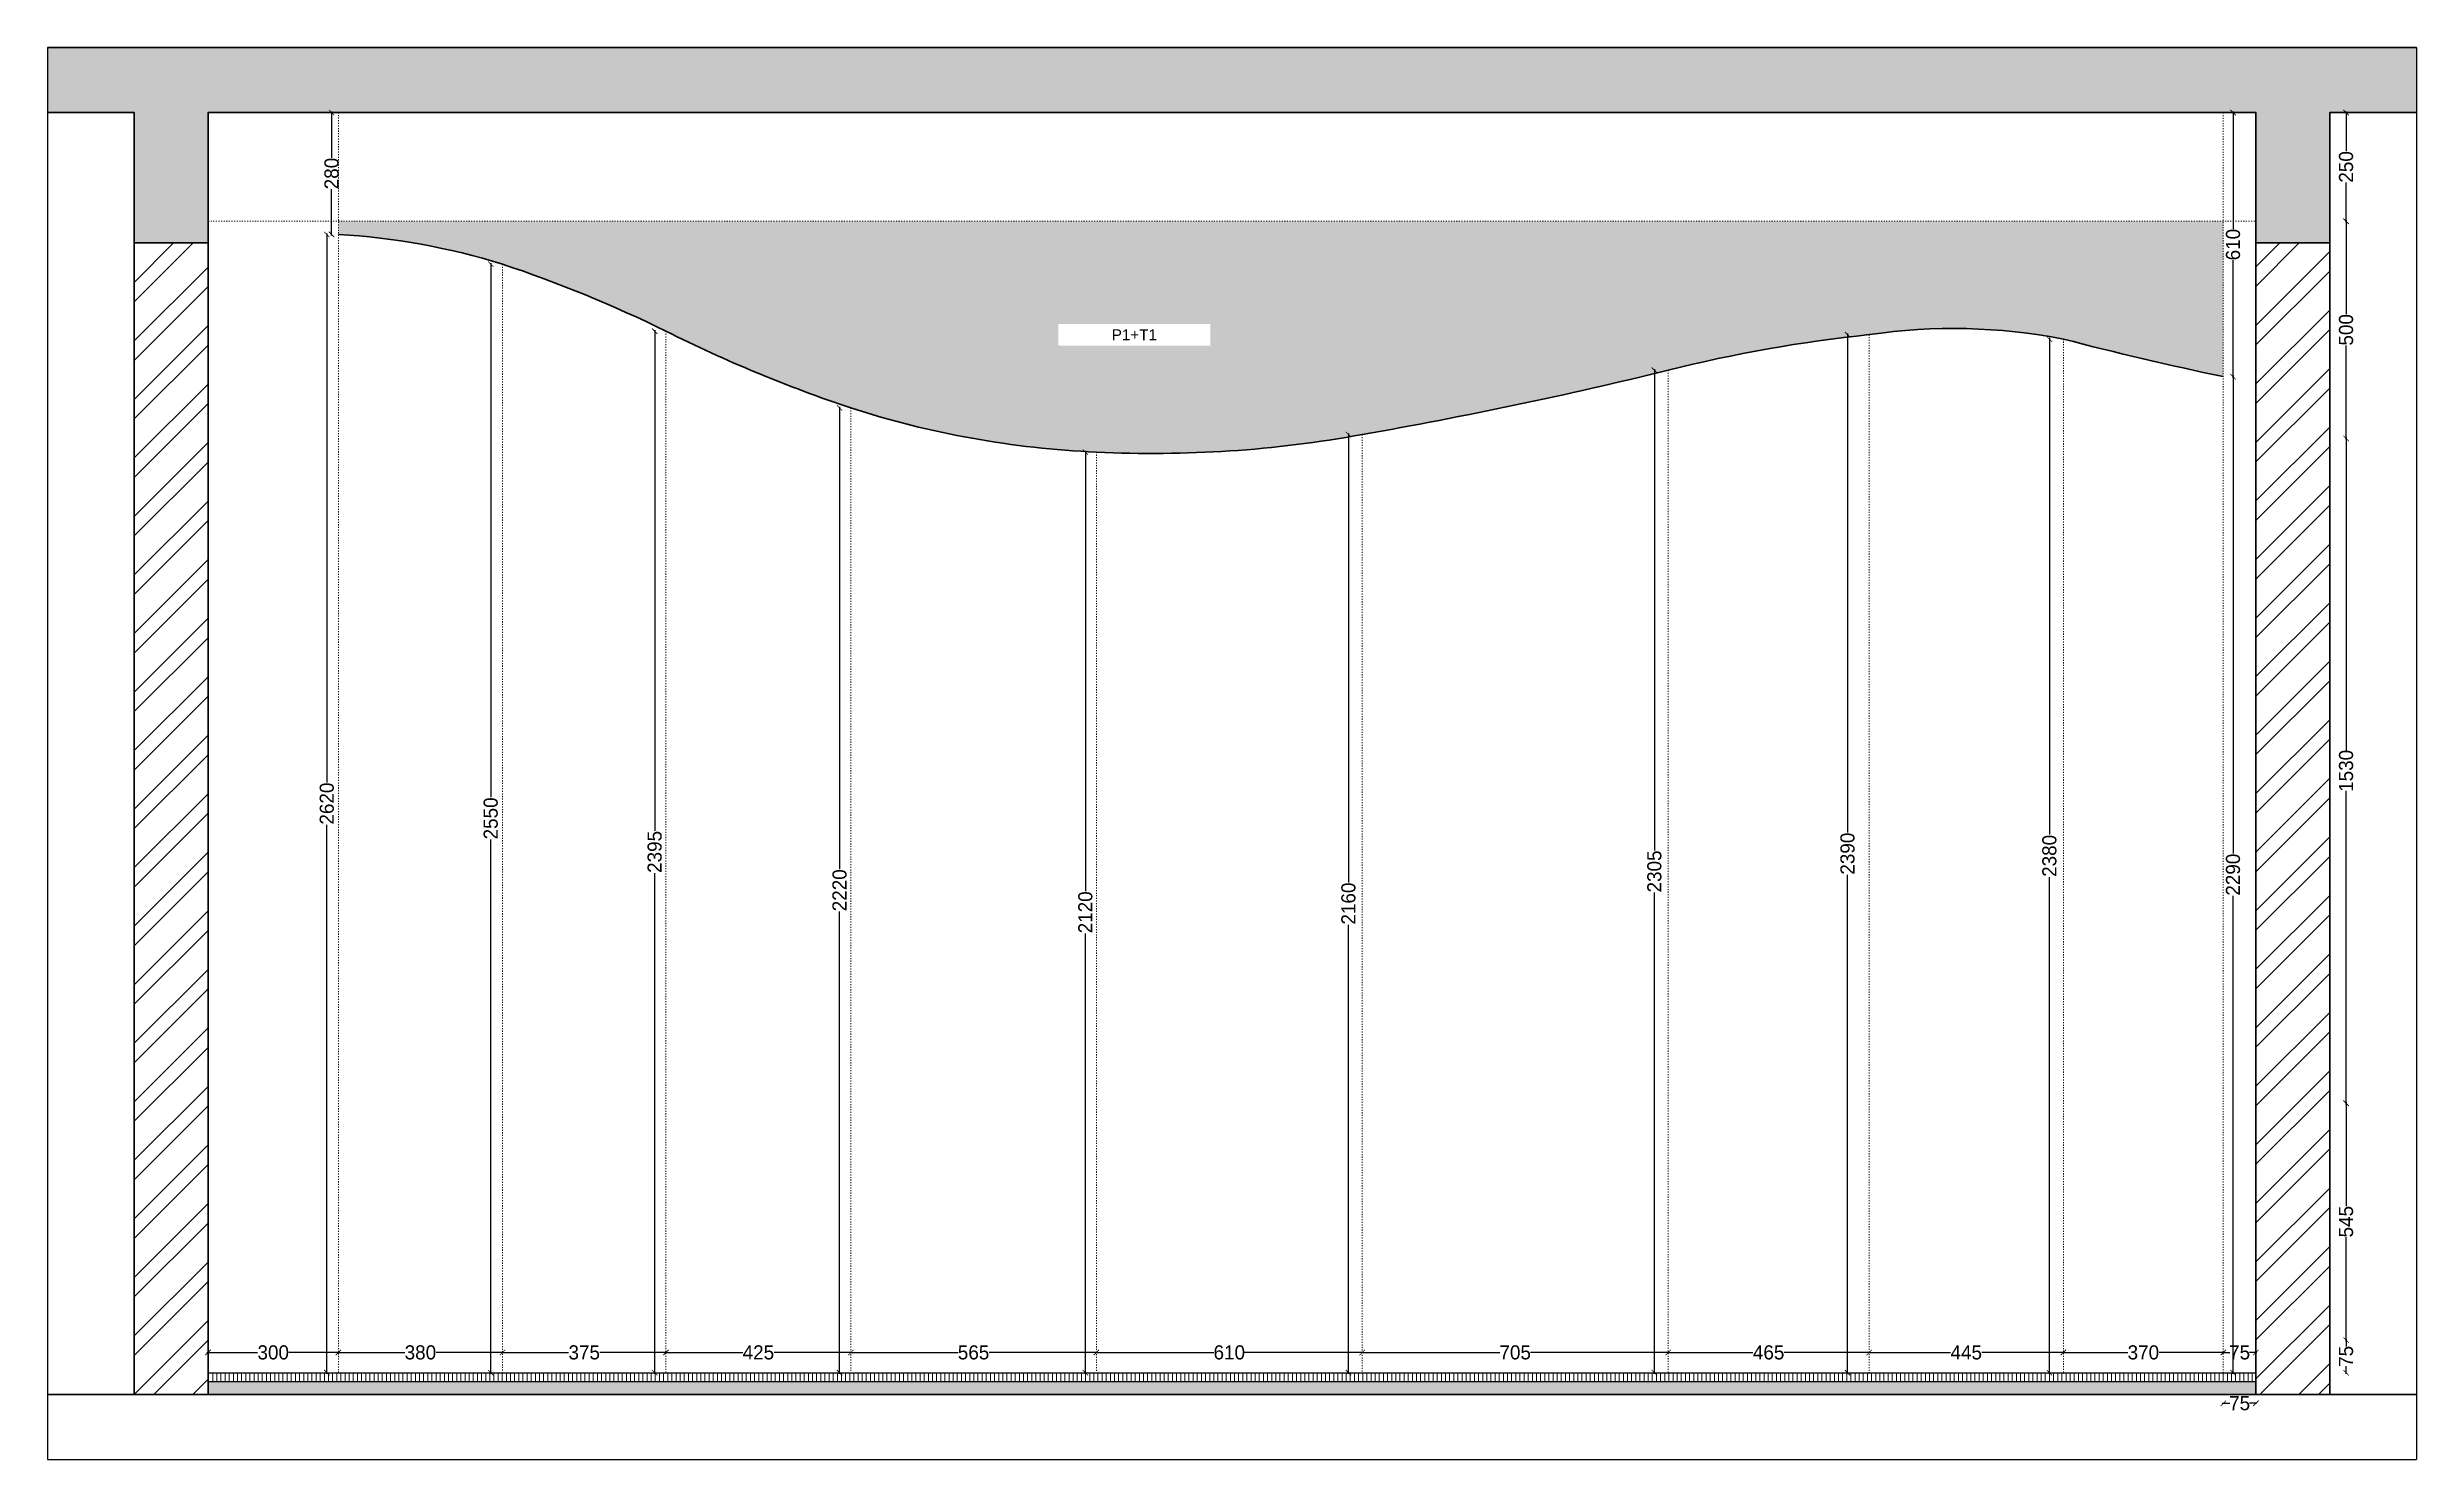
# Model space of a CAD drawing. Header units: millimetres. Extents: x 75500 to 345360, y -224327 to 19532.
# Drawn here: x 189777 to 195232, y -100529 to -97279 of the extents above; entities that cross this region are included whole.
import ezdxf

# ---------------------------------------------------------------- set-up
doc = ezdxf.new("R2010")
doc.units = ezdxf.units.MM
doc.header["$LTSCALE"] = 0.01
doc.linetypes.add('ACAD_ISO03W100', pattern=[30, 12, -18])
for name, color, linetype, lineweight in [('A-Ele 6', 250, 'Continuous', 0), ('A-WALL', 7, 'Continuous', 30), ('ele 0.1', 252, 'Continuous', 13), ('furniture section', 7, 'Continuous', 25), ('hatch', 251, 'Continuous', 0)]:
    doc.layers.add(name, color=color, linetype=linetype, lineweight=lineweight)
doc.layers.add('e .05', color=253, linetype='Continuous')
doc.styles.add('ISOCP2', font='GOTHIC.TTF')
doc.styles.get("Standard").update_dxf_attribs({"font": 'arial.ttf'})
doc.dimstyles.new('77', dxfattribs={"dimscale": 0.25, "dimtxt": 130, "dimasz": 100, "dimexe": 5, "dimexo": 1, "dimgap": 0.25, "dimtad": 0, "dimdec": 0, "dimrnd": 5, "dimzin": 0, "dimdsep": 46, "dimtxsty": 'ISOCP2', "dimblk": 'ARCHTICK', "dimcen": 0, "dimdle": 100, "dimclrd": 1, "dimclre": 256, "dimclrt": 256, "dimazin": 0, "dimtm": 1e-09, "dimtfac": 1, "dimtdec": 0, "dimtmove": 1, "dimatfit": 0, "dimfxl": 1, "dimtolj": 1, "dimtzin": 12, "dimlwd": -1, "dimlwe": -1, "dimarcsym": 0})

msp = doc.modelspace()

# ---------------------------------------------------------------- blocks, each defined once
blk = doc.blocks.new('_ARCHTICK')
at = {"color": 0, "linetype": 'ByBlock', "const_width": 0.15}
blk.add_lwpolyline([(-0.5, -0.5), (0.5, 0.5)], dxfattribs=at)
blk = doc.blocks.new('*D294')
at = {"color": 1, "ltscale": 4, "transparency": 16777216}
for p, q in [((195069.7, -98176.2), (195069.7, -98897.4)), ((195069.7, -99711.2), (195069.7, -98990))]:
    blk.add_line(p, q, dxfattribs=at)
at = {"layer": 'Defpoints', "color": 0, "transparency": 16777216}
for p in [(194862, -98178.7), (195069.7, -98178.7), (194862, -99708.7)]:
    blk.add_point(p, dxfattribs=at)
at = {"color": 1, "transparency": 16777216, "xscale": 12.5, "yscale": 12.5, "zscale": 12.5}
for p, rotation in [((195069.7, -98178.7), 90), ((195069.7, -99708.7), 270)]:
    blk.add_blockref('_ARCHTICK', p, dxfattribs=dict(at, rotation=rotation))
at = {"transparency": 16777216, "insert": (195069.7, -98943.7), "char_height": 32.5, "attachment_point": 5, "rotation": 90, "style": 'ISOCP2'}
blk.add_mtext('\\A1;1530', dxfattribs=at)
blk = doc.blocks.new('*D292')
at = {"color": 1, "ltscale": 4, "transparency": 16777216}
for p, q in [((195069.7, -99706.2), (195069.7, -99945.5)), ((195069.7, -100256.2), (195069.7, -100017))]:
    blk.add_line(p, q, dxfattribs=at)
at = {"layer": 'Defpoints', "color": 0, "transparency": 16777216}
for p in [(194862, -99708.7), (194862, -100253.7), (195069.7, -100253.7)]:
    blk.add_point(p, dxfattribs=at)
at = {"color": 1, "transparency": 16777216, "xscale": 12.5, "yscale": 12.5, "zscale": 12.5}
for p, rotation in [((195069.7, -99708.7), 90), ((195069.7, -100253.7), 270)]:
    blk.add_blockref('_ARCHTICK', p, dxfattribs=dict(at, rotation=rotation))
at = {"transparency": 16777216, "insert": (195069.7, -99981.2), "char_height": 32.5, "attachment_point": 5, "rotation": 90, "style": 'ISOCP2'}
blk.add_mtext('\\A1;545', dxfattribs=at)
blk = doc.blocks.new('*D296')
at = {"color": 1, "ltscale": 4, "transparency": 16777216}
for p, q in [((195069.7, -97426.2), (195069.7, -97517.4)), ((195069.7, -97681.2), (195069.7, -97590))]:
    blk.add_line(p, q, dxfattribs=at)
at = {"layer": 'Defpoints', "color": 0, "transparency": 16777216}
for p in [(194862, -97428.7), (195069.7, -97428.7), (194862, -97678.7)]:
    blk.add_point(p, dxfattribs=at)
at = {"color": 1, "transparency": 16777216, "xscale": 12.5, "yscale": 12.5, "zscale": 12.5}
for p, rotation in [((195069.7, -97428.7), 90), ((195069.7, -97678.7), 270)]:
    blk.add_blockref('_ARCHTICK', p, dxfattribs=dict(at, rotation=rotation))
at = {"transparency": 16777216, "insert": (195069.7, -97553.7), "char_height": 32.5, "attachment_point": 5, "rotation": 90, "style": 'ISOCP2'}
blk.add_mtext('\\A1;250', dxfattribs=at)
blk = doc.blocks.new('*D295')
at = {"color": 1, "ltscale": 4, "transparency": 16777216}
for p, q in [((195069.7, -97676.2), (195069.7, -97892.7)), ((195069.7, -98181.2), (195069.7, -97964.7))]:
    blk.add_line(p, q, dxfattribs=at)
at = {"layer": 'Defpoints', "color": 0, "transparency": 16777216}
for p in [(194862, -97678.7), (195069.7, -97678.7), (194862, -98178.7)]:
    blk.add_point(p, dxfattribs=at)
at = {"color": 1, "transparency": 16777216, "xscale": 12.5, "yscale": 12.5, "zscale": 12.5}
for p, rotation in [((195069.7, -97678.7), 90), ((195069.7, -98178.7), 270)]:
    blk.add_blockref('_ARCHTICK', p, dxfattribs=dict(at, rotation=rotation))
at = {"transparency": 16777216, "insert": (195069.7, -97928.7), "char_height": 32.5, "attachment_point": 5, "rotation": 90, "style": 'ISOCP2'}
blk.add_mtext('\\A1;500', dxfattribs=at)
blk = doc.blocks.new('*D293')
at = {"color": 1, "ltscale": 4, "transparency": 16777216}
for p, q in [((195069.7, -100251.2), (195069.7, -100268.7)), ((195069.7, -100331.2), (195069.7, -100313.7))]:
    blk.add_line(p, q, dxfattribs=at)
at = {"layer": 'Defpoints', "color": 0, "transparency": 16777216}
for p in [(194862, -100253.7), (194862, -100328.7), (195069.7, -100328.7)]:
    blk.add_point(p, dxfattribs=at)
at = {"color": 1, "transparency": 16777216, "xscale": 12.5, "yscale": 12.5, "zscale": 12.5}
for p, rotation in [((195069.7, -100253.7), 90), ((195069.7, -100328.7), 270)]:
    blk.add_blockref('_ARCHTICK', p, dxfattribs=dict(at, rotation=rotation))
at = {"transparency": 16777216, "insert": (195069.7, -100291.2), "char_height": 32.5, "attachment_point": 5, "rotation": 90, "style": 'ISOCP2'}
blk.add_mtext('\\A1;75', dxfattribs=at)
blk = doc.blocks.new('*D297')
at = {"color": 1, "ltscale": 4, "transparency": 16777216}
for p, q in [((194784.5, -100399.1), (194802, -100399.1)), ((194864.5, -100399.1), (194847.1, -100399.1))]:
    blk.add_line(p, q, dxfattribs=at)
at = {"layer": 'Defpoints', "color": 0, "transparency": 16777216}
for p in [(194787, -100328.7), (194862, -100328.7), (194862, -100399.1)]:
    blk.add_point(p, dxfattribs=at)
at = {"color": 1, "transparency": 16777216, "xscale": 12.5, "yscale": 12.5, "zscale": 12.5, "rotation": 180}
blk.add_blockref('_ARCHTICK', (194787, -100399.1), dxfattribs=at)
at = {"color": 1, "transparency": 16777216, "xscale": 12.5, "yscale": 12.5, "zscale": 12.5}
blk.add_blockref('_ARCHTICK', (194862, -100399.1), dxfattribs=at)
at = {"transparency": 16777216, "insert": (194824.5, -100399.1), "char_height": 32.5, "attachment_point": 5, "style": 'ISOCP2'}
blk.add_mtext('\\A1;75', dxfattribs=at)
blk = doc.blocks.new('*D314')
at = {"color": 1, "ltscale": 4, "transparency": 16777216}
for p, q in [((190431.4, -97426.2), (190431.4, -97532.7)), ((190431.4, -97711.7), (190431.4, -97605.3))]:
    blk.add_line(p, q, dxfattribs=at)
at = {"layer": 'Defpoints', "color": 0, "transparency": 16777216}
for p in [(190431.4, -97428.7), (190447, -97428.7), (190447, -97709.2)]:
    blk.add_point(p, dxfattribs=at)
at = {"color": 1, "transparency": 16777216, "xscale": 12.5, "yscale": 12.5, "zscale": 12.5}
for p, rotation in [((190431.4, -97428.7), 90), ((190431.4, -97709.2), 270)]:
    blk.add_blockref('_ARCHTICK', p, dxfattribs=dict(at, rotation=rotation))
at = {"transparency": 16777216, "insert": (190431.4, -97569), "char_height": 32.5, "attachment_point": 5, "rotation": 90, "style": 'ISOCP2'}
blk.add_mtext('\\A1;280', dxfattribs=at)
blk = doc.blocks.new('*D315')
at = {"color": 1, "ltscale": 4, "transparency": 16777216}
for p, q in [((190144.5, -100282.2), (190260.9, -100282.2)), ((190449.5, -100282.2), (190333.2, -100282.2))]:
    blk.add_line(p, q, dxfattribs=at)
at = {"layer": 'Defpoints', "color": 0, "transparency": 16777216}
for p in [(190147, -99601.2), (190447, -99601.2), (190147, -100282.2)]:
    blk.add_point(p, dxfattribs=at)
at = {"color": 1, "transparency": 16777216, "xscale": 12.5, "yscale": 12.5, "zscale": 12.5, "rotation": 180}
blk.add_blockref('_ARCHTICK', (190147, -100282.2), dxfattribs=at)
at = {"color": 1, "transparency": 16777216, "xscale": 12.5, "yscale": 12.5, "zscale": 12.5}
blk.add_blockref('_ARCHTICK', (190447, -100282.2), dxfattribs=at)
at = {"transparency": 16777216, "insert": (190297, -100282.2), "char_height": 32.5, "attachment_point": 5, "style": 'ISOCP2'}
blk.add_mtext('\\A1;300', dxfattribs=at)
blk = doc.blocks.new('*D316')
at = {"color": 1, "ltscale": 4, "transparency": 16777216}
for p, q in [((190822.3, -100282.2), (190977.2, -100282.2)), ((191203.8, -100282.2), (191049, -100282.2))]:
    blk.add_line(p, q, dxfattribs=at)
at = {"layer": 'Defpoints', "color": 0, "transparency": 16777216}
for p in [(190824.8, -100273.5), (191201.3, -100273.5), (191201.3, -100282.2)]:
    blk.add_point(p, dxfattribs=at)
at = {"color": 1, "transparency": 16777216, "xscale": 12.5, "yscale": 12.5, "zscale": 12.5, "rotation": 180}
blk.add_blockref('_ARCHTICK', (190824.8, -100282.2), dxfattribs=at)
at = {"color": 1, "transparency": 16777216, "xscale": 12.5, "yscale": 12.5, "zscale": 12.5}
blk.add_blockref('_ARCHTICK', (191201.3, -100282.2), dxfattribs=at)
at = {"transparency": 16777216, "insert": (191013.1, -100282.2), "char_height": 32.5, "attachment_point": 5, "style": 'ISOCP2'}
blk.add_mtext('\\A1;375', dxfattribs=at)
blk = doc.blocks.new('*D317')
at = {"color": 1, "ltscale": 4, "transparency": 16777216}
for p, q in [((191198.8, -100282.2), (191378, -100282.2)), ((191629.4, -100282.2), (191450.2, -100282.2))]:
    blk.add_line(p, q, dxfattribs=at)
at = {"layer": 'Defpoints', "color": 0, "transparency": 16777216}
for p in [(191201.3, -100273.5), (191626.9, -100273.5), (191626.9, -100282.2)]:
    blk.add_point(p, dxfattribs=at)
at = {"color": 1, "transparency": 16777216, "xscale": 12.5, "yscale": 12.5, "zscale": 12.5, "rotation": 180}
blk.add_blockref('_ARCHTICK', (191201.3, -100282.2), dxfattribs=at)
at = {"color": 1, "transparency": 16777216, "xscale": 12.5, "yscale": 12.5, "zscale": 12.5}
blk.add_blockref('_ARCHTICK', (191626.9, -100282.2), dxfattribs=at)
at = {"transparency": 16777216, "insert": (191414.1, -100282.2), "char_height": 32.5, "attachment_point": 5, "style": 'ISOCP2'}
blk.add_mtext('\\A1;425', dxfattribs=at)
blk = doc.blocks.new('*D318')
at = {"color": 1, "ltscale": 4, "transparency": 16777216}
for p, q in [((191624.4, -100282.2), (191873.8, -100282.2)), ((192194.7, -100282.2), (191945.3, -100282.2))]:
    blk.add_line(p, q, dxfattribs=at)
at = {"layer": 'Defpoints', "color": 0, "transparency": 16777216}
for p in [(192192.2, -100282.2), (191626.9, -100445.9), (192192.2, -100445.9)]:
    blk.add_point(p, dxfattribs=at)
at = {"color": 1, "transparency": 16777216, "xscale": 12.5, "yscale": 12.5, "zscale": 12.5, "rotation": 180}
blk.add_blockref('_ARCHTICK', (191626.9, -100282.2), dxfattribs=at)
at = {"color": 1, "transparency": 16777216, "xscale": 12.5, "yscale": 12.5, "zscale": 12.5}
blk.add_blockref('_ARCHTICK', (192192.2, -100282.2), dxfattribs=at)
at = {"transparency": 16777216, "insert": (191909.5, -100282.2), "char_height": 32.5, "attachment_point": 5, "style": 'ISOCP2'}
blk.add_mtext('\\A1;565', dxfattribs=at)
blk = doc.blocks.new('*D319')
at = {"color": 1, "ltscale": 4, "transparency": 16777216}
for p, q in [((192189.7, -100282.2), (192462.9, -100282.2)), ((192806.9, -100282.2), (192533.7, -100282.2))]:
    blk.add_line(p, q, dxfattribs=at)
at = {"layer": 'Defpoints', "color": 0, "transparency": 16777216}
for p in [(192804.4, -100282.2), (192192.2, -100445.9), (192804.4, -100445.9)]:
    blk.add_point(p, dxfattribs=at)
at = {"color": 1, "transparency": 16777216, "xscale": 12.5, "yscale": 12.5, "zscale": 12.5, "rotation": 180}
blk.add_blockref('_ARCHTICK', (192192.2, -100282.2), dxfattribs=at)
at = {"color": 1, "transparency": 16777216, "xscale": 12.5, "yscale": 12.5, "zscale": 12.5}
blk.add_blockref('_ARCHTICK', (192804.4, -100282.2), dxfattribs=at)
at = {"transparency": 16777216, "insert": (192498.3, -100282.2), "char_height": 32.5, "attachment_point": 5, "style": 'ISOCP2'}
blk.add_mtext('\\A1;610', dxfattribs=at)
blk = doc.blocks.new('*D320')
at = {"color": 1, "ltscale": 4, "transparency": 16777216}
for p, q in [((192801.9, -100282.2), (193121.5, -100282.2)), ((193511.3, -100282.2), (193191.7, -100282.2))]:
    blk.add_line(p, q, dxfattribs=at)
at = {"layer": 'Defpoints', "color": 0, "transparency": 16777216}
for p in [(193508.8, -100282.2), (192804.4, -100445.9), (193508.8, -100445.9)]:
    blk.add_point(p, dxfattribs=at)
at = {"color": 1, "transparency": 16777216, "xscale": 12.5, "yscale": 12.5, "zscale": 12.5, "rotation": 180}
blk.add_blockref('_ARCHTICK', (192804.4, -100282.2), dxfattribs=at)
at = {"color": 1, "transparency": 16777216, "xscale": 12.5, "yscale": 12.5, "zscale": 12.5}
blk.add_blockref('_ARCHTICK', (193508.8, -100282.2), dxfattribs=at)
at = {"transparency": 16777216, "insert": (193156.6, -100282.2), "char_height": 32.5, "attachment_point": 5, "style": 'ISOCP2'}
blk.add_mtext('\\A1;705', dxfattribs=at)
blk = doc.blocks.new('*D321')
at = {"color": 1, "ltscale": 4, "transparency": 16777216}
for p, q in [((193506.3, -100282.2), (193704, -100282.2)), ((193974, -100282.2), (193776.2, -100282.2))]:
    blk.add_line(p, q, dxfattribs=at)
at = {"layer": 'Defpoints', "color": 0, "transparency": 16777216}
for p in [(193971.5, -100282.2), (193508.8, -100445.9), (193971.5, -100445.9)]:
    blk.add_point(p, dxfattribs=at)
at = {"color": 1, "transparency": 16777216, "xscale": 12.5, "yscale": 12.5, "zscale": 12.5, "rotation": 180}
blk.add_blockref('_ARCHTICK', (193508.8, -100282.2), dxfattribs=at)
at = {"color": 1, "transparency": 16777216, "xscale": 12.5, "yscale": 12.5, "zscale": 12.5}
blk.add_blockref('_ARCHTICK', (193971.5, -100282.2), dxfattribs=at)
at = {"transparency": 16777216, "insert": (193740.1, -100282.2), "char_height": 32.5, "attachment_point": 5, "style": 'ISOCP2'}
blk.add_mtext('\\A1;465', dxfattribs=at)
blk = doc.blocks.new('*D322')
at = {"color": 1, "ltscale": 4, "transparency": 16777216}
for p, q in [((193969, -100282.2), (194159, -100282.2)), ((194421.3, -100282.2), (194231.2, -100282.2))]:
    blk.add_line(p, q, dxfattribs=at)
at = {"layer": 'Defpoints', "color": 0, "transparency": 16777216}
for p in [(194418.8, -100282.2), (193971.5, -100355.3), (194418.8, -100355.3)]:
    blk.add_point(p, dxfattribs=at)
at = {"color": 1, "transparency": 16777216, "xscale": 12.5, "yscale": 12.5, "zscale": 12.5, "rotation": 180}
blk.add_blockref('_ARCHTICK', (193971.5, -100282.2), dxfattribs=at)
at = {"color": 1, "transparency": 16777216, "xscale": 12.5, "yscale": 12.5, "zscale": 12.5}
blk.add_blockref('_ARCHTICK', (194418.8, -100282.2), dxfattribs=at)
at = {"transparency": 16777216, "insert": (194195.1, -100282.2), "char_height": 32.5, "attachment_point": 5, "style": 'ISOCP2'}
blk.add_mtext('\\A1;445', dxfattribs=at)
blk = doc.blocks.new('*D323')
at = {"color": 1, "ltscale": 4, "transparency": 16777216}
for p, q in [((194416.3, -100282.2), (194566.8, -100282.2)), ((194789.5, -100282.2), (194639.1, -100282.2))]:
    blk.add_line(p, q, dxfattribs=at)
at = {"layer": 'Defpoints', "color": 0, "transparency": 16777216}
for p in [(194787, -100282.2), (194418.8, -100355.3), (194787, -100355.3)]:
    blk.add_point(p, dxfattribs=at)
at = {"color": 1, "transparency": 16777216, "xscale": 12.5, "yscale": 12.5, "zscale": 12.5, "rotation": 180}
blk.add_blockref('_ARCHTICK', (194418.8, -100282.2), dxfattribs=at)
at = {"color": 1, "transparency": 16777216, "xscale": 12.5, "yscale": 12.5, "zscale": 12.5}
blk.add_blockref('_ARCHTICK', (194787, -100282.2), dxfattribs=at)
at = {"transparency": 16777216, "insert": (194602.9, -100282.2), "char_height": 32.5, "attachment_point": 5, "style": 'ISOCP2'}
blk.add_mtext('\\A1;370', dxfattribs=at)
blk = doc.blocks.new('*D324')
at = {"color": 1, "ltscale": 4, "transparency": 16777216}
for p, q in [((194784.5, -100282.2), (194802, -100282.2)), ((194864.5, -100282.2), (194847.1, -100282.2))]:
    blk.add_line(p, q, dxfattribs=at)
at = {"layer": 'Defpoints', "color": 0, "transparency": 16777216}
for p in [(194787, -100185.3), (194862, -100185.3), (194862, -100282.2)]:
    blk.add_point(p, dxfattribs=at)
at = {"color": 1, "transparency": 16777216, "xscale": 12.5, "yscale": 12.5, "zscale": 12.5, "rotation": 180}
blk.add_blockref('_ARCHTICK', (194787, -100282.2), dxfattribs=at)
at = {"color": 1, "transparency": 16777216, "xscale": 12.5, "yscale": 12.5, "zscale": 12.5}
blk.add_blockref('_ARCHTICK', (194862, -100282.2), dxfattribs=at)
at = {"transparency": 16777216, "insert": (194824.5, -100282.2), "char_height": 32.5, "attachment_point": 5, "style": 'ISOCP2'}
blk.add_mtext('\\A1;75', dxfattribs=at)
blk = doc.blocks.new('*D325')
at = {"color": 1, "ltscale": 4, "transparency": 16777216}
for p, q in [((190444.5, -100282.2), (190599.8, -100282.2)), ((190827.3, -100282.2), (190672.1, -100282.2))]:
    blk.add_line(p, q, dxfattribs=at)
at = {"layer": 'Defpoints', "color": 0, "transparency": 16777216}
for p in [(190824.8, -100282.2), (190447, -100396.2), (190824.8, -100396.2)]:
    blk.add_point(p, dxfattribs=at)
at = {"color": 1, "transparency": 16777216, "xscale": 12.5, "yscale": 12.5, "zscale": 12.5, "rotation": 180}
blk.add_blockref('_ARCHTICK', (190447, -100282.2), dxfattribs=at)
at = {"color": 1, "transparency": 16777216, "xscale": 12.5, "yscale": 12.5, "zscale": 12.5}
blk.add_blockref('_ARCHTICK', (190824.8, -100282.2), dxfattribs=at)
at = {"transparency": 16777216, "insert": (190635.9, -100282.2), "char_height": 32.5, "attachment_point": 5, "style": 'ISOCP2'}
blk.add_mtext('\\A1;380', dxfattribs=at)
blk = doc.blocks.new('*D497')
at = {"color": 1, "ltscale": 4, "transparency": 16777216}
for p, q in [((190420.5, -97706.7), (190420.5, -98970.2)), ((190420.5, -100331.2), (190420.5, -99067.8))]:
    blk.add_line(p, q, dxfattribs=at)
at = {"layer": 'Defpoints', "color": 0, "transparency": 16777216}
for p in [(190447, -97709.2), (190420.5, -100328.7), (190447, -100328.7)]:
    blk.add_point(p, dxfattribs=at)
at = {"color": 1, "transparency": 16777216, "xscale": 12.5, "yscale": 12.5, "zscale": 12.5}
for p, rotation in [((190420.5, -97709.2), 90), ((190420.5, -100328.7), 270)]:
    blk.add_blockref('_ARCHTICK', p, dxfattribs=dict(at, rotation=rotation))
at = {"transparency": 16777216, "insert": (190420.5, -99019), "char_height": 32.5, "attachment_point": 5, "rotation": 90, "style": 'ISOCP2'}
blk.add_mtext('\\A1;2620', dxfattribs=at)
blk = doc.blocks.new('*D498')
at = {"color": 1, "ltscale": 4, "transparency": 16777216}
for p, q in [((190797.9, -97775), (190797.9, -99004.3)), ((190797.9, -100331.2), (190797.9, -99101.9))]:
    blk.add_line(p, q, dxfattribs=at)
at = {"layer": 'Defpoints', "color": 0, "transparency": 16777216}
for p in [(190824.8, -97777.5), (190797.9, -100328.7), (190824.8, -100328.7)]:
    blk.add_point(p, dxfattribs=at)
at = {"color": 1, "transparency": 16777216, "xscale": 12.5, "yscale": 12.5, "zscale": 12.5}
for p, rotation in [((190797.9, -97777.5), 90.00000000000134), ((190797.9, -100328.7), 270.0000000000013)]:
    blk.add_blockref('_ARCHTICK', p, dxfattribs=dict(at, rotation=rotation))
at = {"transparency": 16777216, "insert": (190797.9, -99053.1), "char_height": 32.5, "attachment_point": 5, "rotation": 90, "style": 'ISOCP2'}
blk.add_mtext('\\A1;2550', dxfattribs=at)
blk = doc.blocks.new('*D499')
at = {"color": 1, "ltscale": 4, "transparency": 16777216}
for p, q in [((191175.3, -97929.3), (191175.3, -99081.7)), ((191175.3, -100331.2), (191175.3, -99178.8))]:
    blk.add_line(p, q, dxfattribs=at)
at = {"layer": 'Defpoints', "color": 0, "transparency": 16777216}
for p in [(191201.3, -97931.8), (191175.3, -100328.7), (191201.3, -100328.7)]:
    blk.add_point(p, dxfattribs=at)
at = {"color": 1, "transparency": 16777216, "xscale": 12.5, "yscale": 12.5, "zscale": 12.5}
for p, rotation in [((191175.3, -97931.8), 90), ((191175.3, -100328.7), 270)]:
    blk.add_blockref('_ARCHTICK', p, dxfattribs=dict(at, rotation=rotation))
at = {"transparency": 16777216, "insert": (191175.3, -99130.2), "char_height": 32.5, "attachment_point": 5, "rotation": 90, "style": 'ISOCP2'}
blk.add_mtext('\\A1;2395', dxfattribs=at)
blk = doc.blocks.new('*D500')
at = {"color": 1, "ltscale": 4, "transparency": 16777216}
for p, q in [((191601, -98105.9), (191601, -99169.7)), ((191601, -100331.2), (191601, -99267.4))]:
    blk.add_line(p, q, dxfattribs=at)
at = {"layer": 'Defpoints', "color": 0, "transparency": 16777216}
for p in [(191626.9, -98108.4), (191601, -100328.7), (191626.9, -100328.7)]:
    blk.add_point(p, dxfattribs=at)
at = {"color": 1, "transparency": 16777216, "xscale": 12.5, "yscale": 12.5, "zscale": 12.5}
for p, rotation in [((191601, -98108.4), 90), ((191601, -100328.7), 270)]:
    blk.add_blockref('_ARCHTICK', p, dxfattribs=dict(at, rotation=rotation))
at = {"transparency": 16777216, "insert": (191601, -99218.5), "char_height": 32.5, "attachment_point": 5, "rotation": 90, "style": 'ISOCP2'}
blk.add_mtext('\\A1;2220', dxfattribs=at)
blk = doc.blocks.new('*D501')
at = {"color": 1, "ltscale": 4, "transparency": 16777216}
for p, q in [((192167, -98207.5), (192167, -99220.5)), ((192167, -100331.2), (192167, -99318.2))]:
    blk.add_line(p, q, dxfattribs=at)
at = {"layer": 'Defpoints', "color": 0, "transparency": 16777216}
for p in [(192192.2, -98210), (192167, -100328.7), (192192.2, -100328.7)]:
    blk.add_point(p, dxfattribs=at)
at = {"color": 1, "transparency": 16777216, "xscale": 12.5, "yscale": 12.5, "zscale": 12.5}
for p, rotation in [((192167, -98210), 90), ((192167, -100328.7), 270)]:
    blk.add_blockref('_ARCHTICK', p, dxfattribs=dict(at, rotation=rotation))
at = {"transparency": 16777216, "insert": (192167, -99269.3), "char_height": 32.5, "attachment_point": 5, "rotation": 90, "style": 'ISOCP2'}
blk.add_mtext('\\A1;2120', dxfattribs=at)
blk = doc.blocks.new('*D502')
at = {"color": 1, "ltscale": 4, "transparency": 16777216}
for p, q in [((192772.7, -98167), (192772.7, -99200.3)), ((192772.7, -100331.2), (192772.7, -99297.9))]:
    blk.add_line(p, q, dxfattribs=at)
at = {"layer": 'Defpoints', "color": 0, "transparency": 16777216}
for p in [(192804.4, -98169.5), (192772.7, -100328.7), (192804.4, -100328.7)]:
    blk.add_point(p, dxfattribs=at)
at = {"color": 1, "transparency": 16777216, "xscale": 12.5, "yscale": 12.5, "zscale": 12.5}
for p, rotation in [((192772.7, -98169.5), 90.00000000000078), ((192772.7, -100328.7), 270.0000000000007)]:
    blk.add_blockref('_ARCHTICK', p, dxfattribs=dict(at, rotation=rotation))
at = {"transparency": 16777216, "insert": (192772.7, -99249.1), "char_height": 32.5, "attachment_point": 5, "rotation": 90, "style": 'ISOCP2'}
blk.add_mtext('\\A1;2160', dxfattribs=at)
blk = doc.blocks.new('*D503')
at = {"color": 1, "ltscale": 4, "transparency": 16777216}
for p, q in [((193477.1, -98019.1), (193477.1, -99126.6)), ((193477.1, -100331.2), (193477.1, -99223.7))]:
    blk.add_line(p, q, dxfattribs=at)
at = {"layer": 'Defpoints', "color": 0, "transparency": 16777216}
for p in [(193508.8, -98021.6), (193477.1, -100328.7), (193508.8, -100328.7)]:
    blk.add_point(p, dxfattribs=at)
at = {"color": 1, "transparency": 16777216, "xscale": 12.5, "yscale": 12.5, "zscale": 12.5}
for p, rotation in [((193477.1, -98021.6), 90), ((193477.1, -100328.7), 270)]:
    blk.add_blockref('_ARCHTICK', p, dxfattribs=dict(at, rotation=rotation))
at = {"transparency": 16777216, "insert": (193477.1, -99175.2), "char_height": 32.5, "attachment_point": 5, "rotation": 90, "style": 'ISOCP2'}
blk.add_mtext('\\A1;2305', dxfattribs=at)
blk = doc.blocks.new('*D504')
at = {"color": 1, "ltscale": 4, "transparency": 16777216}
for p, q in [((193921.8, -97937.3), (193921.8, -99085.4)), ((193921.8, -100331.2), (193921.8, -99183.1))]:
    blk.add_line(p, q, dxfattribs=at)
at = {"layer": 'Defpoints', "color": 0, "transparency": 16777216}
for p in [(193921.8, -97939.8), (193971.5, -97939.8), (193971.5, -100328.7)]:
    blk.add_point(p, dxfattribs=at)
at = {"color": 1, "transparency": 16777216, "xscale": 12.5, "yscale": 12.5, "zscale": 12.5}
for p, rotation in [((193921.8, -97939.8), 90), ((193921.8, -100328.7), 270)]:
    blk.add_blockref('_ARCHTICK', p, dxfattribs=dict(at, rotation=rotation))
at = {"transparency": 16777216, "insert": (193921.8, -99134.2), "char_height": 32.5, "attachment_point": 5, "rotation": 90, "style": 'ISOCP2'}
blk.add_mtext('\\A1;2390', dxfattribs=at)
blk = doc.blocks.new('*D505')
at = {"color": 1, "ltscale": 4, "transparency": 16777216}
for p, q in [((194386.6, -97947.4), (194386.6, -99090.5)), ((194386.6, -100331.2), (194386.6, -99188.1))]:
    blk.add_line(p, q, dxfattribs=at)
at = {"layer": 'Defpoints', "color": 0, "transparency": 16777216}
for p in [(194418.8, -97949.9), (194386.6, -100328.7), (194418.8, -100328.7)]:
    blk.add_point(p, dxfattribs=at)
at = {"color": 1, "transparency": 16777216, "xscale": 12.5, "yscale": 12.5, "zscale": 12.5}
for p, rotation in [((194386.6, -97949.9), 90), ((194386.6, -100328.7), 270)]:
    blk.add_blockref('_ARCHTICK', p, dxfattribs=dict(at, rotation=rotation))
at = {"transparency": 16777216, "insert": (194386.6, -99139.3), "char_height": 32.5, "attachment_point": 5, "rotation": 90, "style": 'ISOCP2'}
blk.add_mtext('\\A1;2380', dxfattribs=at)
blk = doc.blocks.new('*D506')
at = {"color": 1, "ltscale": 4, "transparency": 16777216}
for p, q in [((194809.4, -98033.9), (194809.4, -99133.7)), ((194809.4, -100331.2), (194809.4, -99231.4))]:
    blk.add_line(p, q, dxfattribs=at)
at = {"layer": 'Defpoints', "color": 0, "transparency": 16777216}
for p in [(194787, -98036.4), (194787, -100328.7), (194809.4, -100328.7)]:
    blk.add_point(p, dxfattribs=at)
at = {"color": 1, "transparency": 16777216, "xscale": 12.5, "yscale": 12.5, "zscale": 12.5}
for p, rotation in [((194809.4, -98036.4), 90), ((194809.4, -100328.7), 270)]:
    blk.add_blockref('_ARCHTICK', p, dxfattribs=dict(at, rotation=rotation))
at = {"transparency": 16777216, "insert": (194809.4, -99182.6), "char_height": 32.5, "attachment_point": 5, "rotation": 90, "style": 'ISOCP2'}
blk.add_mtext('\\A1;2290', dxfattribs=at)
blk = doc.blocks.new('*D507')
at = {"color": 1, "ltscale": 4, "transparency": 16777216}
for p, q in [((194809.4, -97426.2), (194809.4, -97697.1)), ((194809.4, -98038.9), (194809.4, -97768))]:
    blk.add_line(p, q, dxfattribs=at)
at = {"layer": 'Defpoints', "color": 0, "transparency": 16777216}
for p in [(194787, -97428.7), (194809.4, -97428.7), (194787, -98036.4)]:
    blk.add_point(p, dxfattribs=at)
at = {"color": 1, "transparency": 16777216, "xscale": 12.5, "yscale": 12.5, "zscale": 12.5}
for p, rotation in [((194809.4, -97428.7), 90), ((194809.4, -98036.4), 270)]:
    blk.add_blockref('_ARCHTICK', p, dxfattribs=dict(at, rotation=rotation))
at = {"transparency": 16777216, "insert": (194809.4, -97732.6), "char_height": 32.5, "attachment_point": 5, "rotation": 90, "style": 'ISOCP2'}
blk.add_mtext('\\A1;610', dxfattribs=at)

# ---------------------------------------------------------------- dimensions: what is measured, and where the dimension line sits
at = {"ltscale": 4}
for p1, p2, distance, picture, middle in [((190447.0463, -97709.2458), (190447.0463, -97428.7179), 15.6669, '*D314', (190431.3794, -97568.9819)), ((194787, -98036.4), (194787, -97428.7), -22.3, '*D507', (194809.4, -97732.6)), ((194862, -97678.7), (194862, -97428.7), -207.7, '*D296', (195069.7, -97553.7)), ((194862, -98178.7), (194862, -97678.7), -207.7, '*D295', (195069.7, -97928.7)), ((190447.0463, -97709.2458), (190447.0463, -100328.7179), -26.5584, '*D497', (190420.4878, -99018.9819)), ((190824.8, -97777.5), (190824.8, -100328.7), -26.9, '*D498', (190797.9, -99053.1)), ((191201.3, -97931.8), (191201.3, -100328.7), -26, '*D499', (191175.3, -99130.2)), ((193971.5, -100328.7), (193971.5, -97939.8), 49.7, '*D504', (193921.8, -99134.2)), ((194418.8, -97949.9), (194418.8, -100328.7), -32.1, '*D505', (194386.6, -99139.3)), ((193508.8, -98021.6), (193508.8, -100328.7), -31.7, '*D503', (193477.1, -99175.2)), ((194787, -98036.4), (194787, -100328.7), 22.3, '*D506', (194809.4, -99182.6)), ((191626.9, -98108.4), (191626.9, -100328.7), -25.8, '*D500', (191601, -99218.5)), ((192804.4, -98169.5), (192804.4, -100328.7), -31.6, '*D502', (192772.7, -99249.1)), ((194862, -99708.7), (194862, -98178.7), -207.7, '*D294', (195069.7, -98943.7)), ((192192.2, -98210), (192192.2, -100328.7), -25.2, '*D501', (192167, -99269.3)), ((190447, -99601.2), (190147, -99601.2), 680.9, '*D315', (190297, -100282.2)), ((194862, -99708.7), (194862, -100253.7), 207.7, '*D292', (195069.7, -99981.2)), ((194787, -100185.3), (194862, -100185.3), -96.8, '*D324', (194824.5, -100282.2)), ((190447, -100396.2), (190824.8, -100396.2), 114, '*D325', (190635.9, -100282.2)), ((190824.8395, -100273.534), (191201.3346, -100273.534), -8.6181, '*D316', (191013.0871, -100282.1521)), ((191201.3, -100273.5), (191626.9, -100273.5), -8.6, '*D317', (191414.1, -100282.2)), ((191626.9, -100445.9), (192192.2, -100445.9), 163.7, '*D318', (191909.5, -100282.2)), ((192192.2, -100445.9), (192804.4, -100445.9), 163.7, '*D319', (192498.3, -100282.2)), ((192804.4, -100445.9), (193508.8, -100445.9), 163.7, '*D320', (193156.6, -100282.2)), ((193508.8, -100445.9), (193971.5, -100445.9), 163.7, '*D321', (193740.1, -100282.2)), ((193971.5, -100355.3), (194418.8, -100355.3), 73.2, '*D322', (194195.1, -100282.2)), ((194418.8, -100355.3), (194787, -100355.3), 73.2, '*D323', (194602.9, -100282.2)), ((194862, -100253.7), (194862, -100328.7), 207.7, '*D293', (195069.7, -100291.2)), ((194787, -100328.7), (194862, -100328.7), -70.4, '*D297', (194824.5, -100399.1))]:
    dim = msp.add_aligned_dim(p1=p1, p2=p2, distance=distance, dimstyle='77', override={"dimasz": 50, "dimpost": '\\X', "dimblk": 'ARCHTICK', "dimdle": 10, "dimse1": 1, "dimse2": 1, "dimclre": 253}, dxfattribs=at)
    dim.commit()
    dim.dimension.update_dxf_attribs({"geometry": picture, "text_midpoint": middle})

# ---------------------------------------------------------------- hatches: boundary and pattern name
at = {"layer": 'A-Ele 6'}
h = msp.add_hatch(dxfattribs=at)
h.set_pattern_fill('ANSI31', color=256, scale=3, angle=45)
h.set_pattern_definition([(90, (191472.046, -100348.718), (-9.525, 6e-16), [])])
h.paths.add_polyline_path([(190147, -100348.7), (194862, -100348.7), (194862, -100328.7), (190147, -100328.7)])
h = msp.add_hatch(dxfattribs=at)
h.set_pattern_fill('AR-SAND', color=256, scale=0.5, angle=45)
h.set_pattern_definition([(82.5, (191472.046, -100378.718), (-17.86907, 16.73767), [0, -19.304, 0, -21.59, 0, -20.6375]), (52.5, (191472.046, -100378.718), (-9.45055, 41.23664), [0, -10.414, 0, -17.399, 0, -6.6675]), (12.5, (191461, -100389.764), (27.91499, 28.01662), [0, -6.35, 0, -22.86, 0, -29.845]), (2.5, (191461, -100389.764), (19.11406, 34.87754), [0, -3.175, 0, -14.986, 0, -17.145])])
h.paths.add_polyline_path([(194862, -100378.7), (194862, -100348.7), (190147, -100348.7), (190147, -100378.7)])
at = {"layer": 'e .05', "linetype": 'Continuous', "lineweight": 5}
h = msp.add_hatch(dxfattribs=at)
h.set_pattern_fill('ANSI32', color=256, scale=10, angle=360)
h.set_pattern_definition([(45, (189977.05, -100378.72), (-67.352, 67.352), []), (45, (190021.95, -100378.72), (-67.352, 67.352), [])])
h.paths.add_polyline_path([(190147, -100378.7), (190147, -97728.7), (189977, -97728.7), (189977, -100378.7)])
h.paths.add_polyline_path([(195032, -100378.7), (195032, -97728.7), (194862, -97728.7), (194862, -100378.7)])
at = {"layer": 'hatch'}
h = msp.add_hatch(dxfattribs=at)
h.set_pattern_fill('AR-CONC', color=256)
h.set_pattern_definition([(50, (189777.05, -97728.72), (182.1847, -15.939), [19.05, -209.55]), (355, (189777.05, -97728.72), (-35.2434, 191.057), [15.24, -167.6406]), (100.4514, (189792.23, -97730.05), (146.941, 175.118), [16.19, -178.09]), (46.184, (189777.05, -97677.92), (271.079, -42.042), [28.575, -314.325]), (96.6356, (189799.64, -97681.42), (237.404, 247.426), [24.285, -267.136]), (351.184, (189777.05, -97677.92), (237.404, 247.426), [22.86, -251.46]), (21, (189802.45, -97690.62), (151.6144, -102.265), [19.05, -209.55]), (326, (189802.45, -97690.62), (61.802, 184.188), [15.24, -167.64]), (71.4514, (189815.08, -97699.14), (213.4164, 81.923), [16.19, -178.09]), (37.5, (189777.046, -97728.72), (3.0886, 84.55504), [0, -165.608, 0, -170.18, 0, -168.275]), (7.5, (189777.05, -97728.72), (66.8197, 100.1806), [0, -97.028, 0, -161.798, 0, -64.135]), (327.5, (189720.404, -97728.72), (135.5906, -5.72874), [0, -63.5, 0, -198.12, 0, -262.89]), (317.5, (189695, -97728.72), (148.1292, 25.4265), [0, -82.55, 0, -131.572, 0, -186.69])])
h.paths.add_polyline_path([(189777, -97278.7), (189777, -97428.7), (189977, -97428.7), (189977, -97728.7), (190147, -97728.7), (190147, -97428.7), (194862, -97428.7), (194862, -97728.7), (195032, -97728.7), (195032, -97428.7), (195232, -97428.7), (195232, -97278.7)])
h = msp.add_hatch(dxfattribs=at)
h.set_pattern_fill('DOTS', color=256, scale=20)
h.set_pattern_definition([(0, (190447.046, -98213.203), (15.875, 31.75), [0, -31.75])])
h.paths.add_polyline_path([(190447, -97709.2), (190447, -97678.7), (194787, -97678.7), (194787, -98036.4, -0.012489), (194418.8, -97949.9, 0.084674), (193971.5, -97939.8, 0.035466), (193508.8, -98021.6, -0.017228), (192804.4, -98169.5, -0.057687), (192192.2, -98210, -0.067634), (191626.9, -98108.4, -0.035477), (191201.3, -97931.8, 0.033898), (190824.8, -97777.5, 0.060651)])

# ---------------------------------------------------------------- linework, layer by layer
at = {"layer": 'A-WALL'}
for p, q in [((189777, -97278.7), (195232, -97278.7)), ((189977, -97728.7), (189977, -100378.7)), ((190147, -97728.7), (190147, -100378.7)), ((194862, -97728.7), (194862, -100378.7)), ((195032, -97728.7), (195032, -100378.7)), ((189777, -100378.7), (195232, -100378.7))]:
    msp.add_line(p, q, dxfattribs=at)
msp.add_lwpolyline([(189777, -97428.7), (189977, -97428.7), (189977, -97728.7), (190147, -97728.7), (190147, -97428.7), (194862, -97428.7), (194862, -97728.7), (195032, -97728.7), (195032, -97428.7), (195232, -97428.7)], dxfattribs=at)
at = {"layer": 'Defpoints'}
for p, q in [((189777, -97278.7), (189777, -100528.7)), ((195232, -97278.7), (195232, -100528.7)), ((189777, -100528.7), (195232, -100528.7))]:
    msp.add_line(p, q, dxfattribs=at)
at = {"layer": 'ele 0.1', "linetype": 'ACAD_ISO03W100', "ltscale": 20}
for p, q in [((190447, -100328.7), (190447, -97428.7)), ((194787, -97428.7), (194787, -100328.7)), ((190147, -97678.7), (194862, -97678.7)), ((190824.8, -97777.5), (190824.8, -100328.7)), ((191201.3, -97931.8), (191201.3, -100328.7)), ((193971.5, -97939.8), (193971.5, -100328.7)), ((194418.8, -97949.9), (194418.8, -100328.7)), ((193508.8, -98021.6), (193508.8, -100328.7)), ((191626.9, -98108.4), (191626.9, -100328.7)), ((192804.4, -98169.5), (192804.4, -100328.7)), ((192192.2, -98210), (192192.2, -100328.7))]:
    msp.add_line(p, q, dxfattribs=at)
at = {"layer": 'furniture section'}
for p, q in [((190147, -100328.7), (194862, -100328.7)), ((190147, -100348.7), (194862, -100348.7))]:
    msp.add_line(p, q, dxfattribs=at)

msp.set_redraw_order([(e.dxf.handle, doc.entitydb.next_handle()) for e in msp.query("TEXT MTEXT ATTDEF DIMENSION ARC_DIMENSION")])  # texts and dimensions are drawn at this point

# ---------------------------------------------------------------- next in the draw order: texts
at = {"lineweight": 0, "transparency": 33554687, "insert": (192117.1, -97952.5), "char_height": 25, "width": 325.333, "attachment_point": 7, "bg_fill": 2}
msp.add_mtext('\\pxqc;P1+T1', dxfattribs=at)

# ---------------------------------------------------------------- next in the draw order: linework, layer by layer
at = {"layer": 'furniture section', "color": 14, "lineweight": 30}
msp.add_lwpolyline([(190447, -97709.2, -0.060651), (190824.8, -97777.5, -0.033898), (191201.3, -97931.8, 0.035477), (191626.9, -98108.4, 0.067634), (192192.2, -98210, 0.057687), (192804.4, -98169.5, 0.017228), (193508.8, -98021.6, -0.035466), (193971.5, -97939.8, -0.084674), (194418.8, -97949.9, 0.012489), (194787, -98036.4)], format="xyb", dxfattribs=at)

doc.saveas('drawing.dxf')
